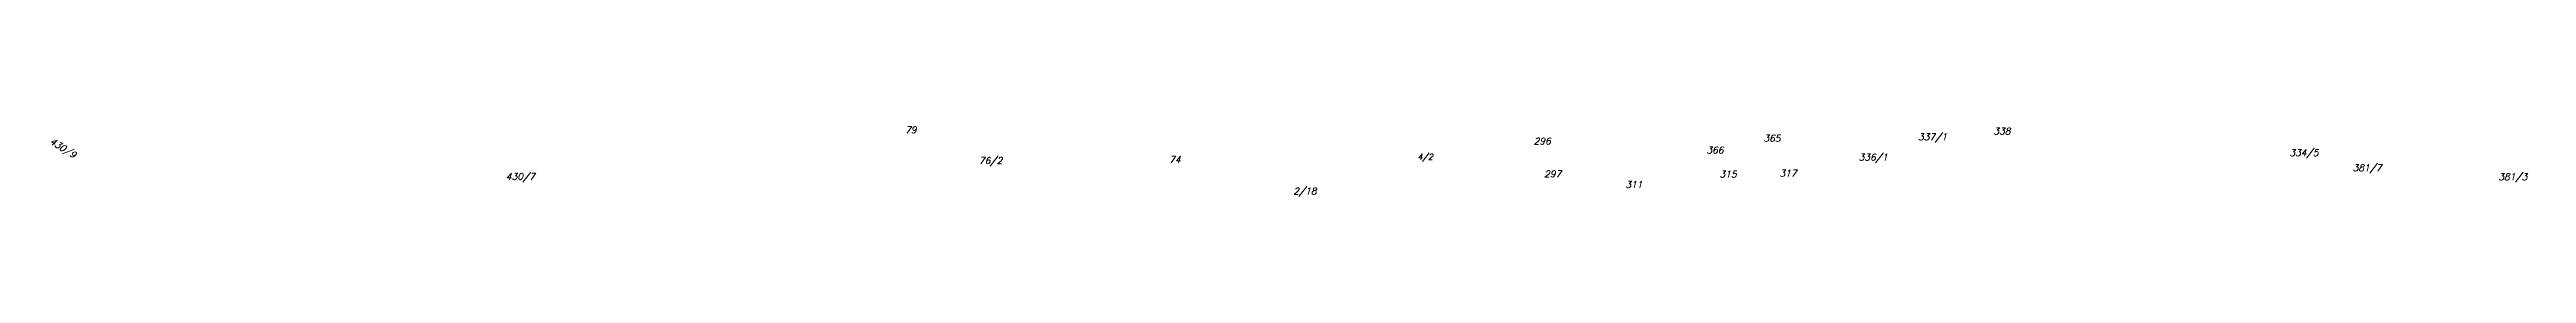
# Model space of a CAD drawing. Header units: millimetres. Extents: x -626413 to -622762, y -1174800 to -1172001.
# Drawn here: x -625285 to -624650, y -1173881 to -1173864 of the extents above; entities that cross this region are included whole.
import ezdxf
from ezdxf.enums import TextEntityAlignment as Align

# ---------------------------------------------------------------- set-up
doc = ezdxf.new("R2010")
doc.units = ezdxf.units.MM
doc.layers.add('Dobrinsko_parcelní čísla', color=7, linetype='Continuous', lineweight=0)
doc.styles.add('Style-ITALICS', font='ITALICS.shx')

msp = doc.modelspace()

# ---------------------------------------------------------------- texts
at = {"layer": 'Dobrinsko_parcelní čísla', "color": 7, "linetype": 'Continuous', "lineweight": 0, "style": 'Style-ITALICS'}
for s, height, p in [('79', 1.7, (-625062.81, -1173865.22)), ('296', 1.7, (-624900.11, -1173868.1)), ('365', 1.7, (-624841.17, -1173867.4)), ('337/1', 1.7, (-624798.45, -1173867.05)), ('338', 1.7, (-624782.18, -1173865.54)), ('76/2', 1.7, (-625040.79, -1173873.08)), ('74', 1.7, (-624995.05, -1173872.84)), ('4/2', 1.5, (-624930.31, -1173872.01)), ('366', 1.7, (-624855.79, -1173870.39)), ('336/1', 1.7, (-624813.68, -1173872.25)), ('334/5', 1.7, (-624703.17, -1173871.08)), ('430/7', 1.7, (-625160.7, -1173877.19)), ('2/18', 1.7, (-624960.17, -1173880.88)), ('297', 1.7, (-624897.42, -1173876.51)), ('311', 1.7, (-624876.58, -1173879.23)), ('315', 1.7, (-624852.43, -1173876.57)), ('317', 1.7, (-624837.05, -1173876.35)), ('381/7', 1.7, (-624686.95, -1173874.92)), ('381/3', 1.7, (-624649.58, -1173877.21))]:
    msp.add_text(s, height=height, dxfattribs=at).set_placement(p, align=Align.RIGHT)
msp.add_text('430/9', height=1.7, rotation=328, dxfattribs=at).set_placement((-625279.03, -1173871.7), align=Align.RIGHT)

doc.saveas('drawing.dxf')
